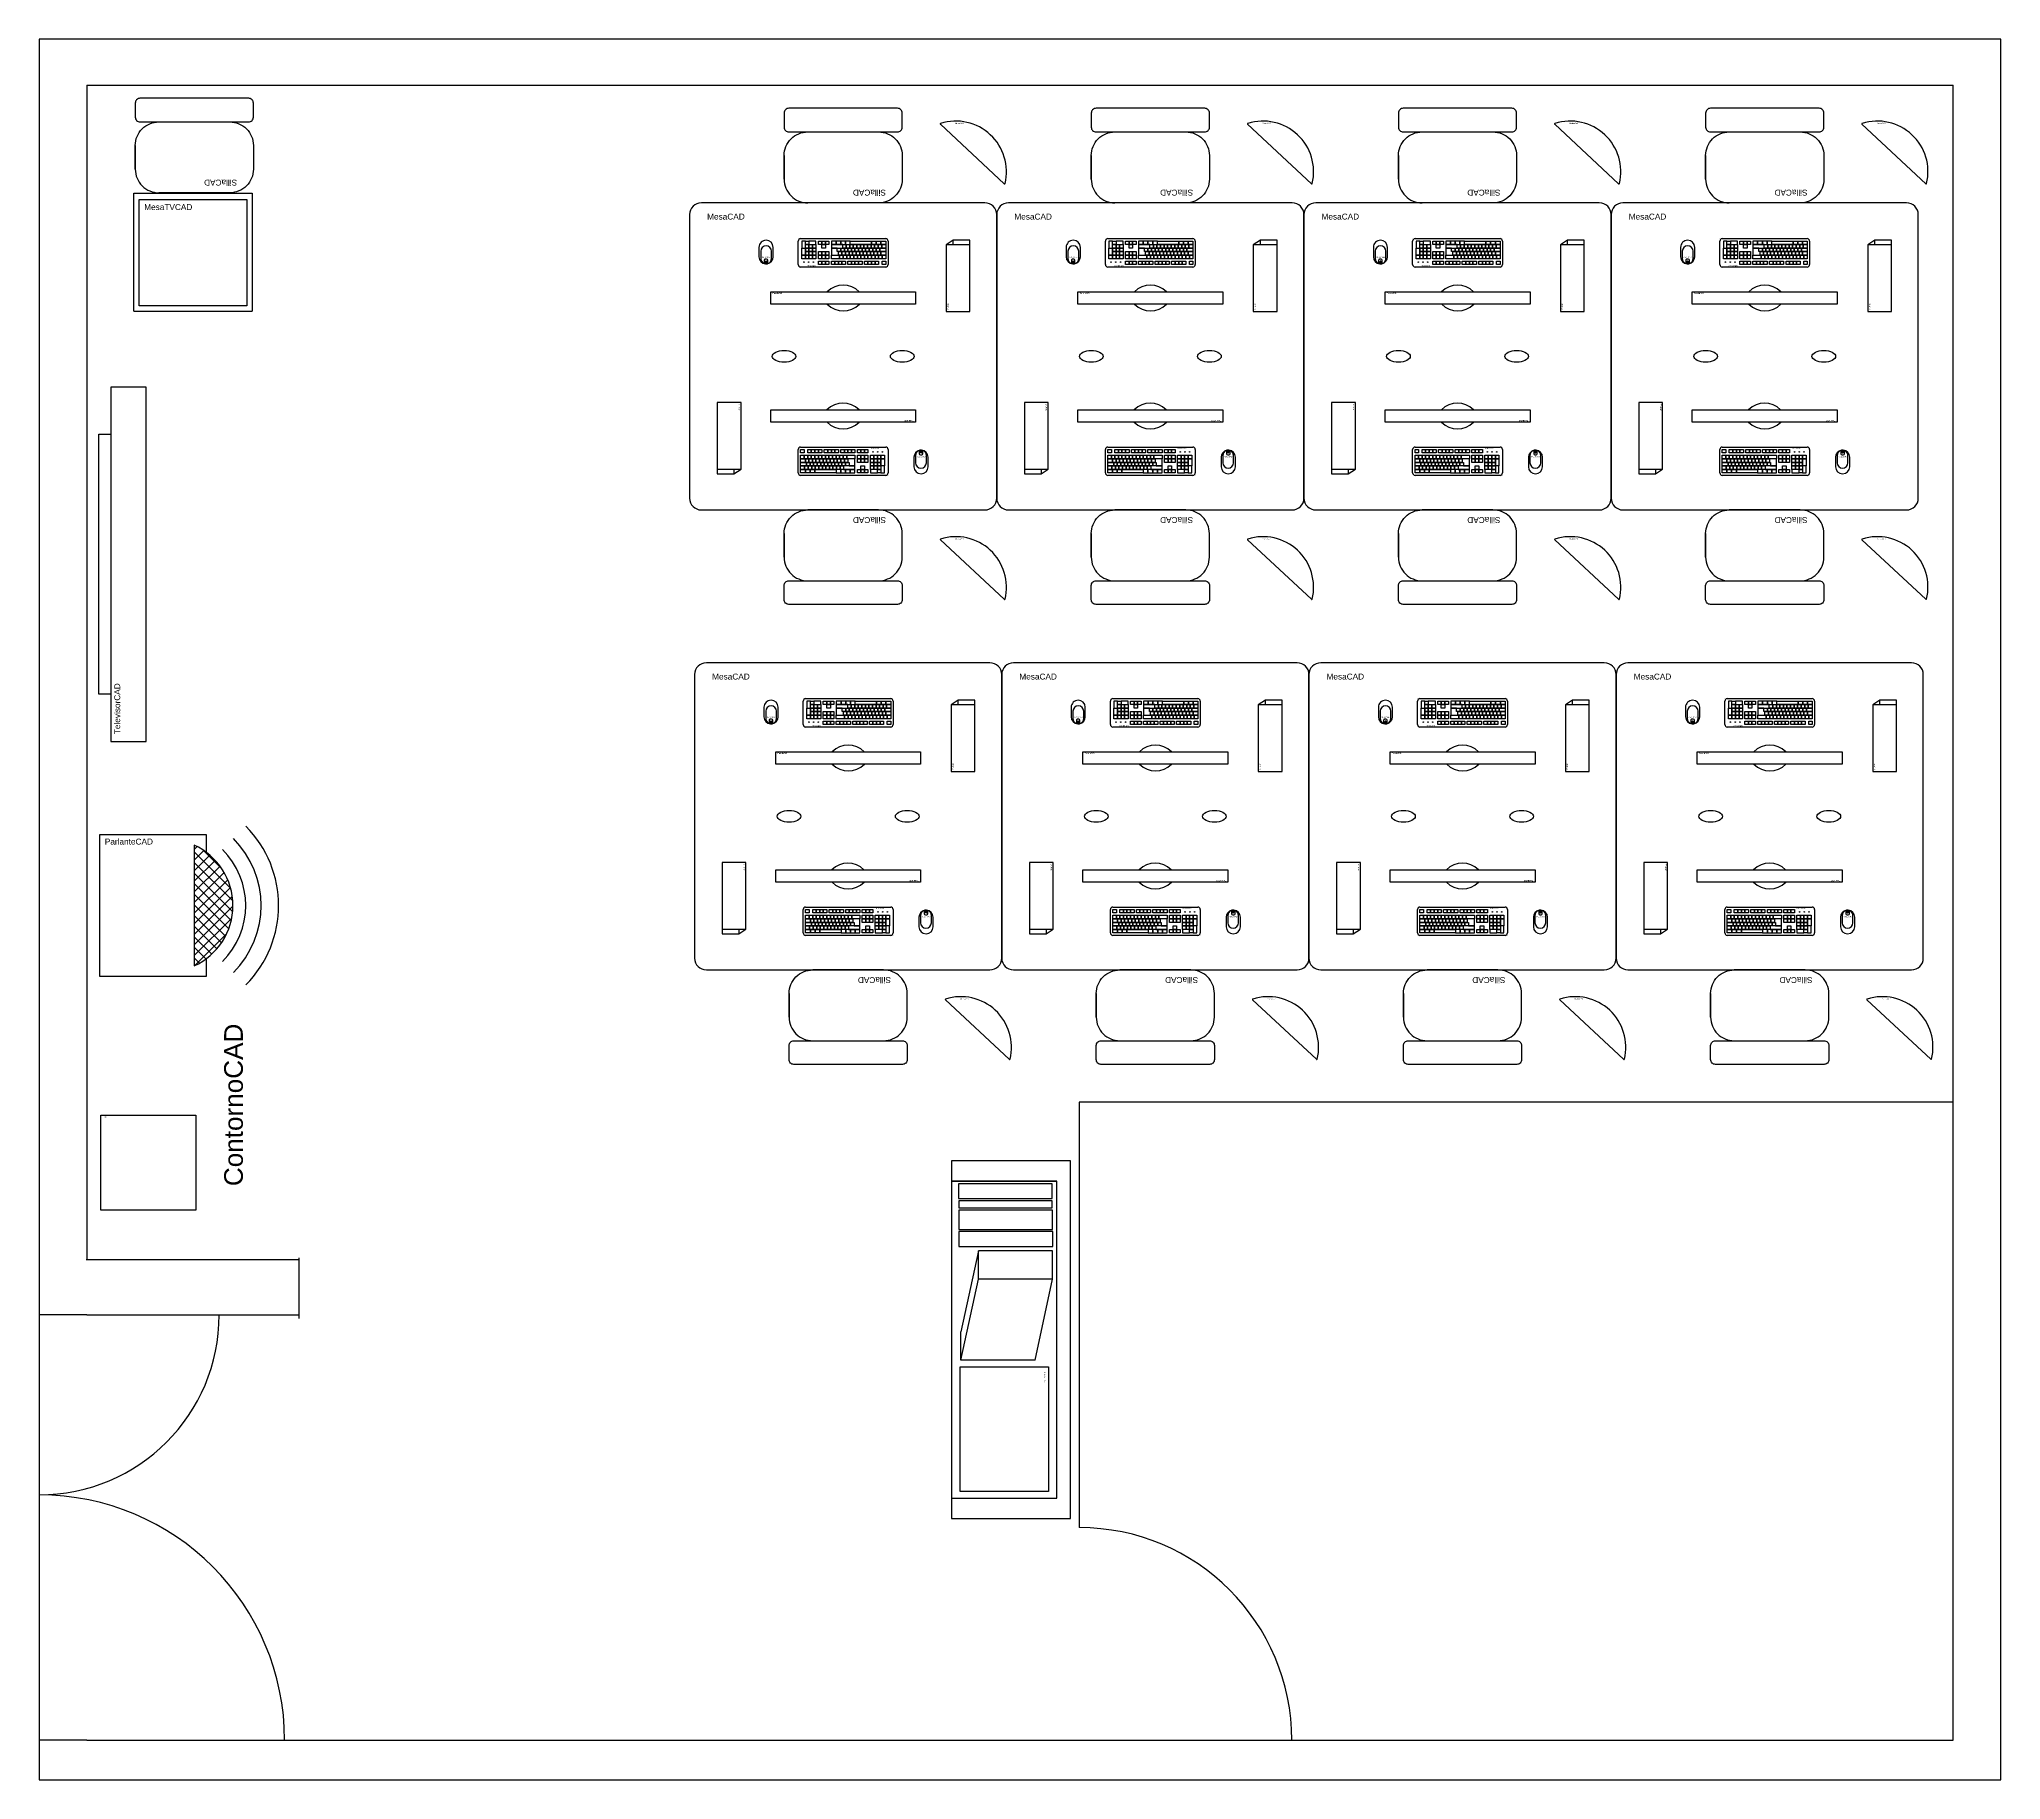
# Model space of a CAD drawing. Header units: centimetres. Extents: x 33 to 863, y 15 to 752.
import ezdxf

# ---------------------------------------------------------------- set-up
doc = ezdxf.new("R2010")
doc.units = ezdxf.units.CM
doc.styles.get("Standard").update_dxf_attribs({"font": 'arial.ttf'})

# ---------------------------------------------------------------- blocks, each defined once
blk = doc.blocks.new('ContornoCAD')
at = {"color": 7}
for p, q in [((16.75, 830.1), (0, 830.1)), ((0, 830.1), (0, 0)), ((736.76, 830.1), (16.75, 830.1)), ((16.75, 810.01), (16.75, 830.1)), ((196.75, 810.01), (196.75, 830.1)), ((736.76, 20.09), (736.76, 830.1)), ((16.75, 810.01), (16.75, 20.09)), ((196.75, 810.01), (196.75, 720)), ((220.24, 810.18), (220.24, 720.18)), ((717.28, 810.01), (220.24, 810.01)), ((717.28, 810.01), (717.28, 20.09)), ((736.76, 0), (736.76, 810.01)), ((195.29, 720.17), (220.97, 720.17)), ((286.76, 390), (106.75, 390)), ((286.76, 20.09), (286.76, 390)), ((16.75, 20.09), (717.28, 20.09)), ((0, 0), (16.75, 0)), ((16.75, 0), (736.76, 0))]:
    blk.add_line(p, q, dxfattribs=at)
for centre, radius, start, end in [((16.75, 830.1), 103.84, 270.00007, 0), ((196.75, 830.1), 76.16, 180, 270), ((16.75, 390), 90, 270, 0)]:
    blk.add_arc(centre, radius, start, end, dxfattribs=at)
blk.add_attdef('NOMBRE', (251.28, 743.93), '', height=7.91)
for tag, p, height, flags in [('MATERIAL', (250.95, 732.48), 7.91, 1), ('CANTIDAD', (250.39, 720.31), 7.91, 3), ('PRECIO', (250.39, 707.6), 7.91, 9), ('REFERENCIA', (250.24, 694.36), 2.5, 5)]:
    blk.add_attdef(tag, p, '', height=height, dxfattribs=dict(flags=flags))
blk = doc.blocks.new('BancaCAD')
for p, q in [((0, 0), (0, 40.32)), ((0, 40.32), (40.32, 40.32)), ((40.32, 40.32), (40.32, 0)), ((40.32, 0), (0, 0))]:
    blk.add_line(p, q)
blk.add_attdef('NOMBRE', (1.13, 39.39), '', height=0.252)
for tag, p, flags in [('MATERIAL', (1.18, 38.54), 1), ('PRECIO', (1.18, 37.14), 9), ('CANTIDAD', (1.27, 37.84), 3), ('REFERENCIA', (1.36, 36.18), 5)]:
    blk.add_attdef(tag, p, '', height=0.252, dxfattribs=dict(flags=flags))
blk = doc.blocks.new('ParlanteCAD')
for p, q in [((0, 60), (45, 60)), ((0, 0), (0, 60)), ((45, 60), (45, 52.6)), ((40, 55.57), (40, 4.43)), ((45, 0), (0, 0)), ((45, 7.4), (45, 0))]:
    blk.add_line(p, q)
at = {"linetype": 'Continuous'}
for p, q in [((40, 53.73), (41.23, 54.96)), ((40, 49.24), (44.04, 53.28)), ((55.37, 37.36), (40, 52.73)), ((40, 44.75), (46.58, 51.33)), ((51.67, 45.55), (43.72, 53.49)), ((40, 40.26), (48.86, 49.12)), ((56.28, 31.96), (40, 48.24)), ((40, 35.77), (50.89, 46.66)), ((40, 31.28), (52.66, 43.94)), ((56.24, 27.51), (40, 43.75)), ((40, 26.79), (54.14, 40.93)), ((55.62, 23.64), (40, 39.26)), ((40, 22.3), (55.3, 37.6)), ((54.58, 20.18), (40, 34.77)), ((40, 17.81), (56.08, 33.89)), ((53.2, 17.07), (40, 30.28)), ((40, 13.32), (56.34, 29.67)), ((51.53, 14.25), (40, 25.79)), ((40, 8.83), (55.84, 24.67)), ((49.59, 11.7), (40, 21.3)), ((47.4, 9.41), (40, 16.81)), ((40.16, 4.5), (53.67, 18.01)), ((44.95, 7.37), (40, 12.31)), ((42.24, 5.59), (40, 7.82))]:
    blk.add_line(p, q, dxfattribs=at)
for radius, start, end in [(40.14, 315, 45), (47.51, 315, 45), (28.17, 294.82053, 65.17947), (33.6, 315, 45)]:
    blk.add_arc((28.17, 30), radius, start, end)
blk.add_attdef('NOMBRE', (2.14, 55.82), '', height=2.5)
for tag, p, flags in [('CANTIDAD', (1.49, 47.67), 3), ('MATERIAL', (1.81, 51.58), 1), ('REFERENCIA', (1.91, 39.46), 5), ('PRECIO', (2.2, 43.4), 9)]:
    blk.add_attdef(tag, p, '', height=2.5, dxfattribs=dict(flags=flags))
blk = doc.blocks.new('TelevisorCAD')
for p, q in [((20, 20), (130, 20)), ((20, 15), (20, 20)), ((130, 20), (130, 15)), ((150, 15), (0, 15)), ((0, 15), (0, 0)), ((130, 15), (20, 15)), ((150, 0), (150, 15)), ((0, 0), (150, 0))]:
    blk.add_line(p, q)
for tag, p, flags in [('MATERIAL', (2.81, 7.68), 1), ('PRECIO', (28.27, 11.02), 9), ('REFERENCIA', (28.83, 7.6), 5), ('CANTIDAD', (2.81, 4.26), 3)]:
    blk.add_attdef(tag, p, '', height=2.5, dxfattribs=dict(flags=flags))
blk.add_attdef('NOMBRE', (3.05, 11.02), '', height=2.5)
blk = doc.blocks.new('MesaTVCAD')
for p, q in [((0, 0), (0, 50)), ((0, 50), (50, 50)), ((50, 50), (50, 0)), ((2.3, 47.3), (47.78, 47.3)), ((2.3, 2.23), (2.3, 47.3)), ((47.78, 47.3), (47.78, 2.23)), ((0, 0), (50, 0)), ((47.78, 2.23), (2.3, 2.23))]:
    blk.add_line(p, q)
blk.add_attdef('NOMBRE', (4.36, 42.85), '', height=2.5)
for tag, p, flags in [('CANTIDAD', (3.97, 35.07), 3), ('MATERIAL', (4.36, 38.86), 1), ('PRECIO', (4.65, 30.9), 9), ('REFERENCIA', (4.72, 27.18), 5)]:
    blk.add_attdef(tag, p, '', height=2.5, dxfattribs=dict(flags=flags))
blk = doc.blocks.new('SillaCAD')
for points in [[(48, 30), (48, 20, -0.414214), (38, 10), (8, 10, -0.414214), (-2, 20), (-2, 30, -0.414214), (8, 40), (38, 40)], [(48, 20), (48, 30, 0.414214), (38, 40)]]:
    blk.add_lwpolyline(points, format="xyb")
blk.add_lwpolyline([(46, 10), (0, 10, 0.414214), (-2, 8), (-2, 2, 0.414214), (0, 0), (46, 0, 0.414214), (48, 2), (48, 8, 0.414214)], format="xyb", close=True)
blk.add_attdef('NOMBRE', (4.9, 34.44), '', height=2.5)
for tag, p, flags in [('MATERIAL', (4.9, 31.12), 1), ('CANTIDAD', (4.77, 27.02), 3), ('PRECIO', (4.9, 22.91), 9), ('REFERENCIA', (4.91, 19.33), 5)]:
    blk.add_attdef(tag, p, '', height=2.5, dxfattribs=dict(flags=flags))
blk = doc.blocks.new('BibliotecaCAD')
for p, q in [((151.44, 50.48), (0, 50.48)), ((0, 50.48), (0, 0)), ((151.44, 0), (151.44, 50.48)), ((142.86, 44.57), (8.58, 44.57)), ((8.58, 44.57), (8.58, 0)), ((8.58, 0), (8.58, 44.57)), ((8.58, 44.57), (8.58, 44.57)), ((8.58, 44.57), (8.58, 0)), ((15.99, 42.62), (9.73, 42.62)), ((9.73, 42.62), (9.73, 3)), ((15.99, 3), (15.99, 42.62)), ((19.89, 42.62), (16.97, 42.62)), ((16.97, 42.62), (16.97, 3.14)), ((19.89, 3.14), (19.89, 42.62)), ((29.07, 42.76), (20.86, 42.76)), ((20.86, 42.76), (20.86, 3.14)), ((29.07, 3.14), (29.07, 42.76)), ((36.31, 42.9), (29.91, 42.9)), ((29.91, 42.9), (29.91, 3.14)), ((36.31, 3.14), (36.31, 42.9)), ((50.15, 42.81), (38.16, 42.81)), ((38.16, 42.81), (38.16, 11.47)), ((84.33, 35.42), (50.15, 42.81)), ((50.15, 42.81), (50.15, 11.47)), ((142.86, 0), (142.86, 44.57)), ((84.33, 35.42), (84.33, 4.07)), ((87.15, 3.72), (87.15, 41.05)), ((87.15, 41.05), (140.02, 41.05)), ((140.02, 41.05), (140.02, 3.72)), ((50.15, 11.47), (38.16, 11.47)), ((38.16, 11.47), (72.35, 4.07)), ((84.33, 4.07), (50.15, 11.47)), ((0, 0), (151.44, 0)), ((8.58, 0), (142.86, 0)), ((8.58, 0), (8.58, 0)), ((9.73, 3), (15.99, 3)), ((16.97, 3.14), (19.89, 3.14)), ((20.86, 3.14), (29.07, 3.14)), ((29.91, 3.14), (36.31, 3.14)), ((84.33, 4.07), (72.35, 4.07)), ((140.02, 3.72), (87.15, 3.72))]:
    blk.add_line(p, q)
for tag, p, flags in [('MATERIAL', (89.34, 38.34), 1), ('CANTIDAD', (89.39, 37.38), 3), ('PRECIO', (89.39, 36.44), 9), ('REFERENCIA', (89.38, 35.48), 5)]:
    blk.add_attdef(tag, p, '', height=0.5, dxfattribs=dict(flags=flags))
blk.add_attdef('NOMBRE', (89.39, 39.3), '', height=0.5)
blk = doc.blocks.new('MesaCAD')
for p, q in [((-5, 125), (-5, 5)), ((120, 130), (0, 130)), ((125, 5), (125, 125)), ((0, 0), (120, 0))]:
    blk.add_line(p, q)
for centre, start, end in [((0, 125), 90, 180), ((120, 125), 0, 90), ((0, 5), 180, 270), ((120, 5), 270, 0)]:
    blk.add_arc(centre, 5, start, end)
for centre in [(35, 65), (85, 65)]:
    blk.add_ellipse(centre, major_axis=(5, 0), ratio=0.5)
blk.add_attdef('NOMBRE', (2.44, 122.91), '', height=2.5)
for tag, p, flags in [('CANTIDAD', (2.18, 114.86), 3), ('MATERIAL', (2.39, 118.9), 1), ('PRECIO', (2.59, 110.6), 9), ('REFERENCIA', (3.63, 106.41), 5)]:
    blk.add_attdef(tag, p, '', height=2.5, dxfattribs=dict(flags=flags))
blk = doc.blocks.new('PantallaCAD')
for p, q in [((0, 5.33), (61.34, 5.33)), ((0, 0), (0, 5.33)), ((61.34, 0), (0, 0)), ((61.34, 5.33), (61.34, 0))]:
    blk.add_line(p, q)
for centre, radius, start, end in [((30.7, -1.52), 9.64, 45.25766, 134.85709), ((30.74, 7), 9.74, 225.8969, 314.13539)]:
    blk.add_arc(centre, radius, start, end)
for tag, p, flags in [('MATERIAL', (0.78, 3.59), 1), ('CANTIDAD', (0.83, 2.71), 3), ('PRECIO', (0.87, 1.89), 9), ('REFERENCIA', (0.93, 0.89), 5)]:
    blk.add_attdef(tag, p, '', height=0.5, dxfattribs=dict(flags=flags))
blk.add_attdef('NOMBRE', (0.85, 4.39), '', height=0.5)
blk = doc.blocks.new('TecladoCAD')
for p, q in [((-1, 1), (-1, 11)), ((0, 12), (36, 12)), ((0, 11), (1.5, 11)), ((0, 9.5), (0, 11)), ((1.5, 9.5), (0, 9.5)), ((0, 8.5), (1.5, 8.5)), ((0, 7), (0, 8.5)), ((1.5, 11), (1.5, 9.5)), ((1.5, 8.5), (1.5, 7)), ((1.5, 8.5), (3, 8.5)), ((1.5, 7), (1.5, 8.5)), ((3, 11), (4.5, 11)), ((3, 9.5), (3, 11)), ((4.5, 9.5), (3, 9.5)), ((3, 8.5), (3, 7)), ((3, 8.5), (4.5, 8.5)), ((3, 7), (3, 8.5)), ((4.5, 11), (4.5, 9.5)), ((4.5, 11), (6, 11)), ((4.5, 9.5), (4.5, 11)), ((6, 9.5), (4.5, 9.5)), ((4.5, 8.5), (4.5, 7)), ((4.5, 8.5), (6, 8.5)), ((4.5, 7), (4.5, 8.5)), ((6, 11), (6, 9.5)), ((6, 11), (7.5, 11)), ((6, 9.5), (6, 11)), ((7.5, 9.5), (6, 9.5)), ((6, 8.5), (6, 7)), ((6, 8.5), (7.5, 8.5)), ((6, 7), (6, 8.5)), ((7.5, 11), (7.5, 9.5)), ((7.5, 11), (9, 11)), ((7.5, 9.5), (7.5, 11)), ((9, 9.5), (7.5, 9.5)), ((7.5, 8.5), (7.5, 7)), ((7.5, 8.5), (9, 8.5)), ((7.5, 7), (7.5, 8.5)), ((9, 11), (9, 9.5)), ((9, 8.5), (9, 7)), ((9, 8.5), (10.5, 8.5)), ((9, 7), (9, 8.5)), ((10, 11), (11.5, 11)), ((10, 9.5), (10, 11)), ((11.5, 9.5), (10, 9.5)), ((10.5, 8.5), (10.5, 7)), ((10.5, 8.5), (12, 8.5)), ((10.5, 7), (10.5, 8.5)), ((11.5, 11), (11.5, 9.5)), ((11.5, 11), (13, 11)), ((11.5, 9.5), (11.5, 11)), ((13, 9.5), (11.5, 9.5)), ((12, 8.5), (12, 7)), ((12, 8.5), (13.5, 8.5)), ((12, 7), (12, 8.5)), ((13, 11), (13, 9.5)), ((13, 11), (14.5, 11)), ((13, 9.5), (13, 11)), ((14.5, 9.5), (13, 9.5)), ((13.5, 8.5), (13.5, 7)), ((13.5, 8.5), (15, 8.5)), ((13.5, 7), (13.5, 8.5)), ((14.5, 11), (14.5, 9.5)), ((14.5, 11), (16, 11)), ((14.5, 9.5), (14.5, 11)), ((16, 9.5), (14.5, 9.5)), ((15, 8.5), (15, 7)), ((15, 8.5), (16.5, 8.5)), ((15, 7), (15, 8.5)), ((16, 11), (16, 9.5)), ((16.5, 8.5), (16.5, 7)), ((16.5, 8.5), (18, 8.5)), ((16.5, 7), (16.5, 8.5)), ((17, 11), (18.5, 11)), ((17, 9.5), (17, 11)), ((18.5, 9.5), (17, 9.5)), ((18, 8.5), (18, 7)), ((18, 8.5), (19.5, 8.5)), ((18, 7), (18, 8.5)), ((18.5, 11), (18.5, 9.5)), ((18.5, 11), (20, 11)), ((18.5, 9.5), (18.5, 11)), ((20, 9.5), (18.5, 9.5)), ((19.5, 8.5), (19.5, 7)), ((19.5, 8.5), (23, 8.5)), ((19.5, 7), (19.5, 8.5)), ((20, 11), (20, 9.5)), ((20, 11), (21.5, 11)), ((20, 9.5), (20, 11)), ((21.5, 9.5), (20, 9.5)), ((21.5, 11), (21.5, 9.5)), ((21.5, 11), (23, 11)), ((21.5, 9.5), (21.5, 11)), ((23, 9.5), (21.5, 9.5)), ((23, 11), (23, 9.5)), ((23, 8.5), (23, 7)), ((24, 11), (25.5, 11)), ((24, 9.5), (24, 11)), ((25.5, 9.5), (24, 9.5)), ((24, 8.5), (25.5, 8.5)), ((24, 7), (24, 8.5)), ((25.5, 11), (25.5, 9.5)), ((25.5, 11), (27, 11)), ((25.5, 9.5), (25.5, 11)), ((27, 9.5), (25.5, 9.5)), ((25.5, 8.5), (25.5, 7)), ((25.5, 8.5), (27, 8.5)), ((25.5, 7), (25.5, 8.5)), ((27, 11), (27, 9.5)), ((27, 11), (28.5, 11)), ((27, 9.5), (27, 11)), ((28.5, 9.5), (27, 9.5)), ((27, 8.5), (27, 7)), ((27, 8.5), (28.5, 8.5)), ((27, 7), (27, 8.5)), ((28.5, 11), (28.5, 9.5)), ((28.5, 8.5), (28.5, 7)), ((29.5, 8.5), (31, 8.5)), ((29.5, 7), (29.5, 8.5)), ((31, 8.5), (31, 7)), ((31, 8.5), (32.5, 8.5)), ((31, 7), (31, 8.5)), ((32.5, 8.5), (32.5, 7)), ((32.5, 8.5), (34, 8.5)), ((32.5, 7), (32.5, 8.5)), ((34, 8.5), (34, 7)), ((34, 8.5), (35.5, 8.5)), ((34, 7), (34, 8.5)), ((35.5, 8.5), (35.5, 7)), ((37, 11), (37, 1)), ((1.5, 7), (0, 7)), ((0, 7), (2, 7)), ((0, 5.5), (0, 7)), ((2, 5.5), (0, 5.5)), ((0, 5.5), (2.5, 5.5)), ((0, 4), (0, 5.5)), ((2.5, 4), (0, 4)), ((0, 4), (1.7, 4)), ((0, 2.5), (0, 4)), ((1.7, 2.5), (0, 2.5)), ((0, 2.5), (2, 2.5)), ((0, 1), (0, 2.5)), ((2, 1), (0, 1)), ((36, 0), (0, 0)), ((3, 7), (1.5, 7)), ((1.7, 4), (1.7, 2.5)), ((1.7, 4), (3.2, 4)), ((1.7, 2.5), (1.7, 4)), ((3.2, 2.5), (1.7, 2.5)), ((2, 7), (2, 5.5)), ((2, 7), (3.5, 7)), ((2, 5.5), (2, 7)), ((3.5, 5.5), (2, 5.5)), ((2, 2.5), (2, 1)), ((2, 2.5), (4, 2.5)), ((2, 1), (2, 2.5)), ((4, 1), (2, 1)), ((2.5, 5.5), (2.5, 4)), ((2.5, 5.5), (4, 5.5)), ((2.5, 4), (2.5, 5.5)), ((4, 4), (2.5, 4)), ((4.5, 7), (3, 7)), ((3.2, 4), (3.2, 2.5)), ((3.2, 4), (4.7, 4)), ((3.2, 2.5), (3.2, 4)), ((4.7, 2.5), (3.2, 2.5)), ((3.5, 7), (3.5, 5.5)), ((3.5, 7), (5, 7)), ((3.5, 5.5), (3.5, 7)), ((5, 5.5), (3.5, 5.5)), ((4, 5.5), (4, 4)), ((4, 5.5), (5.5, 5.5)), ((4, 4), (4, 5.5)), ((5.5, 4), (4, 4)), ((4, 2.5), (4, 1)), ((4, 2.5), (6, 2.5)), ((4, 1), (4, 2.5)), ((6, 1), (4, 1)), ((6, 7), (4.5, 7)), ((4.7, 4), (4.7, 2.5)), ((4.7, 4), (6.2, 4)), ((4.7, 2.5), (4.7, 4)), ((6.2, 2.5), (4.7, 2.5)), ((5, 7), (5, 5.5)), ((5, 7), (6.5, 7)), ((5, 5.5), (5, 7)), ((6.5, 5.5), (5, 5.5)), ((5.5, 5.5), (5.5, 4)), ((5.5, 5.5), (7, 5.5)), ((5.5, 4), (5.5, 5.5)), ((7, 4), (5.5, 4)), ((7.5, 7), (6, 7)), ((6, 2.5), (6, 1)), ((6, 2.5), (15, 2.5)), ((6, 1), (6, 2.5)), ((15, 1), (6, 1)), ((6.2, 4), (6.2, 2.5)), ((6.2, 4), (7.7, 4)), ((6.2, 2.5), (6.2, 4)), ((7.7, 2.5), (6.2, 2.5)), ((6.5, 7), (6.5, 5.5)), ((6.5, 7), (8, 7)), ((6.5, 5.5), (6.5, 7)), ((8, 5.5), (6.5, 5.5)), ((7, 5.5), (7, 4)), ((7, 5.5), (8.5, 5.5)), ((7, 4), (7, 5.5)), ((8.5, 4), (7, 4)), ((9, 7), (7.5, 7)), ((7.7, 4), (7.7, 2.5)), ((7.7, 4), (9.2, 4)), ((7.7, 2.5), (7.7, 4)), ((9.2, 2.5), (7.7, 2.5)), ((8, 7), (8, 5.5)), ((8, 7), (9.5, 7)), ((8, 5.5), (8, 7)), ((9.5, 5.5), (8, 5.5)), ((8.5, 5.5), (8.5, 4)), ((8.5, 5.5), (10, 5.5)), ((8.5, 4), (8.5, 5.5)), ((10, 4), (8.5, 4)), ((10.5, 7), (9, 7)), ((9.2, 4), (9.2, 2.5)), ((9.2, 4), (10.7, 4)), ((9.2, 2.5), (9.2, 4)), ((10.7, 2.5), (9.2, 2.5)), ((9.5, 7), (9.5, 5.5)), ((9.5, 7), (11, 7)), ((9.5, 5.5), (9.5, 7)), ((11, 5.5), (9.5, 5.5)), ((10, 5.5), (10, 4)), ((10, 5.5), (11.5, 5.5)), ((10, 4), (10, 5.5)), ((11.5, 4), (10, 4)), ((12, 7), (10.5, 7)), ((10.7, 4), (10.7, 2.5)), ((10.7, 4), (12.2, 4)), ((10.7, 2.5), (10.7, 4)), ((12.2, 2.5), (10.7, 2.5)), ((11, 7), (11, 5.5)), ((11, 7), (12.5, 7)), ((11, 5.5), (11, 7)), ((12.5, 5.5), (11, 5.5)), ((11.5, 5.5), (11.5, 4)), ((11.5, 5.5), (13, 5.5)), ((11.5, 4), (11.5, 5.5)), ((13, 4), (11.5, 4)), ((13.5, 7), (12, 7)), ((12.2, 4), (12.2, 2.5)), ((12.2, 4), (13.7, 4)), ((12.2, 2.5), (12.2, 4)), ((13.7, 2.5), (12.2, 2.5)), ((12.5, 7), (12.5, 5.5)), ((12.5, 7), (14, 7)), ((12.5, 5.5), (12.5, 7)), ((14, 5.5), (12.5, 5.5)), ((13, 5.5), (13, 4)), ((13, 5.5), (14.5, 5.5)), ((13, 4), (13, 5.5)), ((14.5, 4), (13, 4)), ((15, 7), (13.5, 7)), ((13.7, 4), (13.7, 2.5)), ((13.7, 4), (15.2, 4)), ((13.7, 2.5), (13.7, 4)), ((15.2, 2.5), (13.7, 2.5)), ((14, 7), (14, 5.5)), ((14, 7), (15.5, 7)), ((14, 5.5), (14, 7)), ((15.5, 5.5), (14, 5.5)), ((14.5, 5.5), (14.5, 4)), ((14.5, 5.5), (16, 5.5)), ((14.5, 4), (14.5, 5.5)), ((16, 4), (14.5, 4)), ((16.5, 7), (15, 7)), ((17, 2.5), (15, 2.5)), ((15, 2.5), (15, 1)), ((15, 2.5), (15, 1)), ((15, 1), (17, 1)), ((15.2, 4), (15.2, 2.5)), ((15.2, 4), (16.7, 4)), ((15.2, 2.5), (15.2, 4)), ((16.7, 2.5), (15.2, 2.5)), ((15.5, 7), (15.5, 5.5)), ((15.5, 7), (17, 7)), ((15.5, 5.5), (15.5, 7)), ((17, 5.5), (15.5, 5.5)), ((16, 5.5), (16, 4)), ((16, 5.5), (17.5, 5.5)), ((16, 4), (16, 5.5)), ((17.5, 4), (16, 4)), ((18, 7), (16.5, 7)), ((16.7, 4), (16.7, 2.5)), ((16.7, 4), (18.2, 4)), ((16.7, 2.5), (16.7, 4)), ((18.2, 2.5), (16.7, 2.5)), ((17, 7), (17, 5.5)), ((17, 7), (18.5, 7)), ((17, 5.5), (17, 7)), ((18.5, 5.5), (17, 5.5)), ((19, 2.5), (17, 2.5)), ((17, 2.5), (17, 1)), ((17, 1), (17, 2.5)), ((17, 1), (19, 1)), ((17.5, 5.5), (17.5, 4)), ((17.5, 5.5), (19, 5.5)), ((17.5, 4), (17.5, 5.5)), ((19, 4), (17.5, 4)), ((19.5, 7), (18, 7)), ((18.2, 4), (18.2, 2.5)), ((23, 4), (18.2, 4)), ((18.2, 4), (18.2, 2.5)), ((18.2, 2.5), (23, 2.5)), ((18.5, 7), (18.5, 5.5)), ((18.5, 7), (20, 7)), ((18.5, 5.5), (18.5, 7)), ((20, 5.5), (18.5, 5.5)), ((19, 5.5), (19, 4)), ((19, 5.5), (20.5, 5.5)), ((19, 4), (19, 5.5)), ((20.5, 4), (19, 4)), ((21, 2.5), (19, 2.5)), ((19, 2.5), (19, 1)), ((19, 1), (19, 2.5)), ((19, 1), (21, 1)), ((23, 7), (19.5, 7)), ((23, 7), (20, 7)), ((20, 7), (20, 5.5)), ((20, 7), (20, 5.5)), ((20, 5.5), (20.5, 5.5)), ((20.5, 5.5), (20.5, 4)), ((20.5, 5.5), (20.5, 4)), ((20.5, 4), (23, 4)), ((23, 2.5), (21, 2.5)), ((21, 2.5), (21, 1)), ((21, 1), (21, 2.5)), ((21, 1), (23, 1)), ((23, 4), (23, 7)), ((23, 2.5), (23, 4)), ((23, 1), (23, 2.5)), ((25.5, 7), (24, 7)), ((24, 7), (25.5, 7)), ((24, 5.5), (24, 7)), ((25.5, 5.5), (24, 5.5)), ((24, 2.5), (25.5, 2.5)), ((24, 1), (24, 2.5)), ((25.5, 1), (24, 1)), ((27, 7), (25.5, 7)), ((25.5, 7), (25.5, 5.5)), ((25.5, 7), (27, 7)), ((25.5, 5.5), (25.5, 7)), ((27, 5.5), (25.5, 5.5)), ((25.5, 4), (27, 4)), ((25.5, 2.5), (25.5, 4)), ((27, 2.5), (25.5, 2.5)), ((25.5, 2.5), (25.5, 1)), ((25.5, 2.5), (27, 2.5)), ((25.5, 1), (25.5, 2.5)), ((27, 1), (25.5, 1)), ((28.5, 7), (27, 7)), ((27, 7), (27, 5.5)), ((27, 7), (28.5, 7)), ((27, 5.5), (27, 7)), ((28.5, 5.5), (27, 5.5)), ((27, 4), (27, 2.5)), ((27, 2.5), (27, 1)), ((27, 2.5), (28.5, 2.5)), ((27, 1), (27, 2.5)), ((28.5, 1), (27, 1)), ((28.5, 7), (28.5, 5.5)), ((28.5, 2.5), (28.5, 1)), ((31, 7), (29.5, 7)), ((29.5, 7), (31, 7)), ((29.5, 5.5), (29.5, 7)), ((31, 5.5), (29.5, 5.5)), ((29.5, 5.5), (31, 5.5)), ((29.5, 4), (29.5, 5.5)), ((31, 4), (29.5, 4)), ((29.5, 4), (31, 4)), ((29.5, 2.5), (29.5, 4)), ((31, 2.5), (29.5, 2.5)), ((32.5, 2.5), (29.5, 2.5)), ((29.5, 2.5), (29.5, 1)), ((29.5, 1), (32.5, 1)), ((32.5, 7), (31, 7)), ((31, 7), (31, 5.5)), ((31, 7), (32.5, 7)), ((31, 5.5), (31, 7)), ((32.5, 5.5), (31, 5.5)), ((31, 5.5), (31, 4)), ((31, 5.5), (32.5, 5.5)), ((31, 4), (31, 5.5)), ((32.5, 4), (31, 4)), ((31, 4), (31, 2.5)), ((31, 4), (32.5, 4)), ((31, 2.5), (31, 4)), ((32.5, 2.5), (31, 2.5)), ((34, 7), (32.5, 7)), ((32.5, 7), (32.5, 5.5)), ((32.5, 7), (34, 7)), ((32.5, 5.5), (32.5, 7)), ((34, 5.5), (32.5, 5.5)), ((32.5, 5.5), (32.5, 4)), ((32.5, 5.5), (34, 5.5)), ((32.5, 4), (32.5, 5.5)), ((34, 4), (32.5, 4)), ((32.5, 4), (32.5, 2.5)), ((32.5, 4), (34, 4)), ((32.5, 2.5), (32.5, 4)), ((34, 2.5), (32.5, 2.5)), ((32.5, 2.5), (34, 2.5)), ((32.5, 1), (32.5, 2.5)), ((32.5, 1), (32.5, 2.5)), ((34, 1), (32.5, 1)), ((35.5, 7), (34, 7)), ((34, 7), (34, 5.5)), ((34, 7), (35.5, 7)), ((34, 4), (34, 7)), ((34, 5.5), (34, 4)), ((34, 4), (34, 2.5)), ((35.5, 4), (34, 4)), ((35.5, 4), (34, 4)), ((34, 4), (34, 1)), ((34, 2.5), (34, 1)), ((34, 1), (35.5, 1)), ((35.5, 7), (35.5, 4)), ((35.5, 1), (35.5, 4)), ((37, 0), (37, 0))]:
    blk.add_line(p, q)
for centre in [(30.62, 9.93), (32.62, 9.93), (34.62, 9.93)]:
    blk.add_circle(centre, 0.1)
for centre, start, end in [((0, 11), 90, 180), ((36, 11), 0, 90), ((0, 1), 180, 270), ((36, 1), 270, 0)]:
    blk.add_arc(centre, 1, start, end)
for tag, p, flags in [('REFERENCIA', (29.22, 8.52), 5), ('PRECIO', (29.25, 9.25), 9), ('CANTIDAD', (29.28, 9.89), 3), ('MATERIAL', (29.29, 10.62), 1)]:
    blk.add_attdef(tag, p, '', height=0.5, dxfattribs=dict(flags=flags))
blk.add_attdef('NOMBRE', (29.29, 11.32), '', height=0.5)
blk = doc.blocks.new('CPUCAD')
for p, q in [((28.12, 10.04), (0, 10.04)), ((0, 10.04), (0, 0)), ((28.12, 7.03), (28.12, 10.04)), ((30.12, 7.03), (28.12, 10.04)), ((0, 0), (30.12, 0)), ((28.12, 0), (28.12, 7.03)), ((28.12, 7.03), (30.12, 7.03)), ((30.12, 0), (30.12, 7.03))]:
    blk.add_line(p, q)
blk.add_attdef('NOMBRE', (0.52, 8.99), '', height=0.5)
for tag, p, flags in [('MATERIAL', (0.56, 8.11), 1), ('CANTIDAD', (0.54, 7.24), 3), ('PRECIO', (0.58, 6.36), 9), ('REFERENCIA', (0.59, 5.53), 5)]:
    blk.add_attdef(tag, p, '', height=0.5, dxfattribs=dict(flags=flags))
blk = doc.blocks.new('MouseCAD')
for p, q in [((0, 4), (0, 0)), ((0.67, 4.72), (0.67, 1.66)), ((2.26, 6.9), (2.26, 5.5)), ((2.76, 5), (3.26, 5)), ((2.8, 5.96), (2.8, 7)), ((3.02, 5.81), (2.95, 5.81)), ((2.96, 7.01), (2.96, 7.01)), ((3.17, 7), (3.17, 5.96)), ((3.76, 5.5), (3.76, 6.9)), ((5.25, 1.66), (5.25, 4.72)), ((6, 0), (6, 4)), ((2.96, -0.63), (2.96, -0.63)), ((3, -3), (3, -3))]:
    blk.add_line(p, q)
at = {"linetype": 'Continuous'}
for p, q in [((2.8, 6.9), (2.95, 6.9)), ((2.8, 6.62), (2.95, 6.62)), ((2.8, 6.35), (2.95, 6.35)), ((2.8, 6.08), (2.95, 6.08)), ((3.02, 6.9), (3.17, 6.9)), ((3.02, 6.62), (3.17, 6.62)), ((3.02, 6.35), (3.17, 6.35)), ((3.02, 6.08), (3.17, 6.08))]:
    blk.add_line(p, q, dxfattribs=at)
for centre, radius, start, end in [((3, 4), 3, 100.35014, 180), ((3, 0), 3, 180, 270), ((2.96, 4.72), 2.29, 107.94366, 180), ((2.96, 1.66), 2.29, 180, 270), ((2.76, 5.5), 0.5, 180, 270), ((2.96, 4.72), 2.29, 90, 102.66291), ((2.95, 5.96), 0.15, 180, 270), ((2.96, 4.72), 2.29, 83.21737, 90), ((2.96, 1.66), 2.29, 270, 360), ((3, 0), 3, 270, 0), ((3.02, 5.96), 0.15, 270, 0), ((3, 4), 3, 0, 85.53015), ((3.26, 5.5), 0.5, 270, 0), ((2.96, 4.72), 2.29, 0, 69.7171)]:
    blk.add_arc(centre, radius, start, end)
for tag, p, flags in [('CANTIDAD', (1.17, 2.53), 3), ('REFERENCIA', (1.19, 1), 5), ('PRECIO', (1.21, 1.76), 9), ('MATERIAL', (1.25, 3.3), 1)]:
    blk.add_attdef(tag, p, '', height=0.5, dxfattribs=dict(flags=flags))
blk.add_attdef('NOMBRE', (1.22, 4.02), '', height=0.5)
blk = doc.blocks.new('MaletaCAD')
blk.add_line((0, 0), (27.03, -25.17))
for centre, radius, start, end in [((0.14, 0.15), 0.2, 107.55713, 227.04119), ((6.54, -20.08), 21.41, 346.52525, 107.55713), ((27.16, -25.02), 0.2, 227.04119, 346.52525)]:
    blk.add_arc(centre, radius, start, end)
blk.add_attdef('NOMBRE', (6.3, 0.13), '', height=0.5)
for tag, p, flags in [('CANTIDAD', (6.18, -1.39), 3), ('MATERIAL', (6.28, -0.62), 1), ('PRECIO', (6.35, -2.22), 9), ('REFERENCIA', (6.35, -3.01), 5)]:
    blk.add_attdef(tag, p, '', height=0.5, dxfattribs=dict(flags=flags))

msp = doc.modelspace()

# ---------------------------------------------------------------- block references
for name, p, rotation, values in [('ContornoCAD', (863.36, 15.15), 90, {'NOMBRE': 'ContornoCAD'}), ('SillaCAD', (121.89, 726.91), 180, {'NOMBRE': 'SillaCAD'}), ('SillaCAD', (396.47, 722.67), 180, {'NOMBRE': 'SillaCAD'}), ('SillaCAD', (526.47, 722.67), 180, {'NOMBRE': 'SillaCAD'}), ('SillaCAD', (656.47, 722.67), 180, {'NOMBRE': 'SillaCAD'}), ('SillaCAD', (786.47, 722.67), 180, {'NOMBRE': 'SillaCAD'}), ('MouseCAD', (343.84, 663.82), 180, {'NOMBRE': 'MouseCAD'}), ('TecladoCAD', (391.47, 667.49), 180, {'NOMBRE': 'TecladoCAD'}), ('CPUCAD', (427.08, 636.71), 90, {'NOMBRE': 'CPUCAD'}), ('MouseCAD', (473.84, 663.82), 180, {'NOMBRE': 'MouseCAD'}), ('TecladoCAD', (521.47, 667.49), 180, {'NOMBRE': 'TecladoCAD'}), ('CPUCAD', (557.08, 636.71), 90, {'NOMBRE': 'CPUCAD'}), ('MouseCAD', (603.84, 663.82), 180, {'NOMBRE': 'MouseCAD'}), ('TecladoCAD', (651.47, 667.49), 180, {'NOMBRE': 'TecladoCAD'}), ('CPUCAD', (687.08, 636.71), 90, {'NOMBRE': 'CPUCAD'}), ('MouseCAD', (733.84, 663.82), 180, {'NOMBRE': 'MouseCAD'}), ('TecladoCAD', (781.47, 667.49), 180, {'NOMBRE': 'TecladoCAD'}), ('CPUCAD', (817.08, 636.71), 90, {'NOMBRE': 'CPUCAD'}), ('TelevisorCAD', (78.54, 454.7), 90, {'NOMBRE': 'TelevisorCAD'}), ('CPUCAD', (320.2, 598.07), 270, {'NOMBRE': 'CPUCAD'}), ('PantallaCAD', (404.14, 595.09), 180, {'NOMBRE': 'PantallaCAD'}), ('CPUCAD', (450.2, 598.07), 270, {'NOMBRE': 'CPUCAD'}), ('PantallaCAD', (534.14, 595.09), 180, {'NOMBRE': 'PantallaCAD'}), ('CPUCAD', (580.2, 598.07), 270, {'NOMBRE': 'CPUCAD'}), ('PantallaCAD', (664.14, 595.09), 180, {'NOMBRE': 'PantallaCAD'}), ('CPUCAD', (710.2, 598.07), 270, {'NOMBRE': 'CPUCAD'}), ('PantallaCAD', (794.14, 595.09), 180, {'NOMBRE': 'PantallaCAD'}), ('MouseCAD', (345.95, 469.11), 180, {'NOMBRE': 'MouseCAD'}), ('TecladoCAD', (393.58, 472.78), 180, {'NOMBRE': 'TecladoCAD'}), ('CPUCAD', (429.19, 442.01), 90, {'NOMBRE': 'CPUCAD'}), ('MouseCAD', (475.95, 469.11), 180, {'NOMBRE': 'MouseCAD'}), ('TecladoCAD', (523.58, 472.78), 180, {'NOMBRE': 'TecladoCAD'}), ('CPUCAD', (559.19, 442.01), 90, {'NOMBRE': 'CPUCAD'}), ('MouseCAD', (605.95, 469.11), 180, {'NOMBRE': 'MouseCAD'}), ('TecladoCAD', (653.58, 472.78), 180, {'NOMBRE': 'TecladoCAD'}), ('CPUCAD', (689.19, 442.01), 90, {'NOMBRE': 'CPUCAD'}), ('MouseCAD', (735.95, 469.11), 180, {'NOMBRE': 'MouseCAD'}), ('TecladoCAD', (783.58, 472.78), 180, {'NOMBRE': 'TecladoCAD'}), ('CPUCAD', (819.19, 442.01), 90, {'NOMBRE': 'CPUCAD'}), ('CPUCAD', (322.31, 403.37), 270, {'NOMBRE': 'CPUCAD'}), ('PantallaCAD', (406.25, 400.38), 180, {'NOMBRE': 'PantallaCAD'}), ('CPUCAD', (452.31, 403.37), 270, {'NOMBRE': 'CPUCAD'}), ('PantallaCAD', (536.25, 400.38), 180, {'NOMBRE': 'PantallaCAD'}), ('CPUCAD', (582.31, 403.37), 270, {'NOMBRE': 'CPUCAD'}), ('PantallaCAD', (666.25, 400.38), 180, {'NOMBRE': 'PantallaCAD'}), ('CPUCAD', (712.31, 403.37), 270, {'NOMBRE': 'CPUCAD'}), ('PantallaCAD', (796.25, 400.38), 180, {'NOMBRE': 'PantallaCAD'}), ('BibliotecaCAD', (419.26, 277.16), 270, {'NOMBRE': 'BibliotecaCAD'})]:
    msp.add_blockref(name, p, dxfattribs=dict(rotation=rotation)).add_auto_attribs(values)
for name, p, values in [('MaletaCAD', (414.62, 715.92), {'NOMBRE': 'MaletaCAD'}), ('MaletaCAD', (544.62, 715.92), {'NOMBRE': 'MaletaCAD'}), ('MaletaCAD', (674.62, 715.92), {'NOMBRE': 'MaletaCAD'}), ('MaletaCAD', (804.62, 715.92), {'NOMBRE': 'MaletaCAD'}), ('MesaTVCAD', (73.32, 636.76), {'NOMBRE': 'MesaTVCAD'}), ('MesaCAD', (313.47, 552.67), {'NOMBRE': 'MesaCAD'}), ('MesaCAD', (443.47, 552.67), {'NOMBRE': 'MesaCAD'}), ('MesaCAD', (573.47, 552.67), {'NOMBRE': 'MesaCAD'}), ('MesaCAD', (703.47, 552.67), {'NOMBRE': 'MesaCAD'}), ('PantallaCAD', (342.8, 639.7), {'NOMBRE': 'PantallaCAD'}), ('PantallaCAD', (472.8, 639.7), {'NOMBRE': 'PantallaCAD'}), ('PantallaCAD', (602.8, 639.7), {'NOMBRE': 'PantallaCAD'}), ('PantallaCAD', (732.8, 639.7), {'NOMBRE': 'PantallaCAD'}), ('TecladoCAD', (355.47, 567.3), {'NOMBRE': 'TecladoCAD'}), ('MouseCAD', (403.44, 570.96), {'NOMBRE': 'MouseCAD'}), ('TecladoCAD', (485.47, 567.3), {'NOMBRE': 'TecladoCAD'}), ('MouseCAD', (533.44, 570.96), {'NOMBRE': 'MouseCAD'}), ('TecladoCAD', (615.47, 567.3), {'NOMBRE': 'TecladoCAD'}), ('MouseCAD', (663.44, 570.96), {'NOMBRE': 'MouseCAD'}), ('TecladoCAD', (745.47, 567.3), {'NOMBRE': 'TecladoCAD'}), ('MouseCAD', (793.44, 570.96), {'NOMBRE': 'MouseCAD'}), ('MaletaCAD', (414.62, 540.02), {'NOMBRE': 'MaletaCAD'}), ('MaletaCAD', (544.62, 540.02), {'NOMBRE': 'MaletaCAD'}), ('MaletaCAD', (674.62, 540.02), {'NOMBRE': 'MaletaCAD'}), ('MaletaCAD', (804.62, 540.02), {'NOMBRE': 'MaletaCAD'}), ('MesaCAD', (315.58, 357.97), {'NOMBRE': 'MesaCAD'}), ('MesaCAD', (445.58, 357.97), {'NOMBRE': 'MesaCAD'}), ('MesaCAD', (575.58, 357.97), {'NOMBRE': 'MesaCAD'}), ('MesaCAD', (705.58, 357.97), {'NOMBRE': 'MesaCAD'}), ('PantallaCAD', (344.91, 444.99), {'NOMBRE': 'PantallaCAD'}), ('PantallaCAD', (474.91, 444.99), {'NOMBRE': 'PantallaCAD'}), ('PantallaCAD', (604.91, 444.99), {'NOMBRE': 'PantallaCAD'}), ('PantallaCAD', (734.91, 444.99), {'NOMBRE': 'PantallaCAD'}), ('ParlanteCAD', (58.87, 355.21), {'NOMBRE': 'ParlanteCAD'}), ('TecladoCAD', (357.58, 372.59), {'NOMBRE': 'TecladoCAD'}), ('MouseCAD', (405.55, 376.26), {'NOMBRE': 'MouseCAD'}), ('TecladoCAD', (487.58, 372.59), {'NOMBRE': 'TecladoCAD'}), ('MouseCAD', (535.55, 376.26), {'NOMBRE': 'MouseCAD'}), ('TecladoCAD', (617.58, 372.59), {'NOMBRE': 'TecladoCAD'}), ('MouseCAD', (665.55, 376.26), {'NOMBRE': 'MouseCAD'}), ('TecladoCAD', (747.58, 372.59), {'NOMBRE': 'TecladoCAD'}), ('MouseCAD', (795.55, 376.26), {'NOMBRE': 'MouseCAD'}), ('MaletaCAD', (416.73, 345.31), {'NOMBRE': 'MaletaCAD'}), ('MaletaCAD', (546.73, 345.31), {'NOMBRE': 'MaletaCAD'}), ('MaletaCAD', (676.73, 345.31), {'NOMBRE': 'MaletaCAD'}), ('MaletaCAD', (806.73, 345.31), {'NOMBRE': 'MaletaCAD'}), ('BancaCAD', (59.26, 256.21), {'NOMBRE': 'BancaCAD'})]:
    msp.add_blockref(name, p).add_auto_attribs(values)
ref = msp.add_blockref('SillaCAD', (396.47, 512.67), dxfattribs=dict(xscale=-1))
ref.add_attrib('NOMBRE', 'SillaCAD', (391.57, 549.61), dxfattribs={"height": 2.5, "rotation": 180})
ref = msp.add_blockref('SillaCAD', (526.47, 512.67), dxfattribs=dict(xscale=-1))
ref.add_attrib('NOMBRE', 'SillaCAD', (521.57, 549.61), dxfattribs={"height": 2.5, "rotation": 180})
ref = msp.add_blockref('SillaCAD', (656.47, 512.67), dxfattribs=dict(xscale=-1))
ref.add_attrib('NOMBRE', 'SillaCAD', (651.57, 549.61), dxfattribs={"height": 2.5, "rotation": 180})
ref = msp.add_blockref('SillaCAD', (786.47, 512.67), dxfattribs=dict(xscale=-1))
ref.add_attrib('NOMBRE', 'SillaCAD', (781.57, 549.61), dxfattribs={"height": 2.5, "rotation": 180})
ref = msp.add_blockref('SillaCAD', (398.58, 317.97), dxfattribs=dict(xscale=-1))
ref.add_attrib('NOMBRE', 'SillaCAD', (393.68, 354.9), dxfattribs={"height": 2.5, "rotation": 180})
ref = msp.add_blockref('SillaCAD', (528.58, 317.97), dxfattribs=dict(xscale=-1))
ref.add_attrib('NOMBRE', 'SillaCAD', (523.68, 354.9), dxfattribs={"height": 2.5, "rotation": 180})
ref = msp.add_blockref('SillaCAD', (658.58, 317.97), dxfattribs=dict(xscale=-1))
ref.add_attrib('NOMBRE', 'SillaCAD', (653.68, 354.9), dxfattribs={"height": 2.5, "rotation": 180})
ref = msp.add_blockref('SillaCAD', (788.58, 317.97), dxfattribs=dict(xscale=-1))
ref.add_attrib('NOMBRE', 'SillaCAD', (783.68, 354.9), dxfattribs={"height": 2.5, "rotation": 180})

doc.saveas('drawing.dxf')
